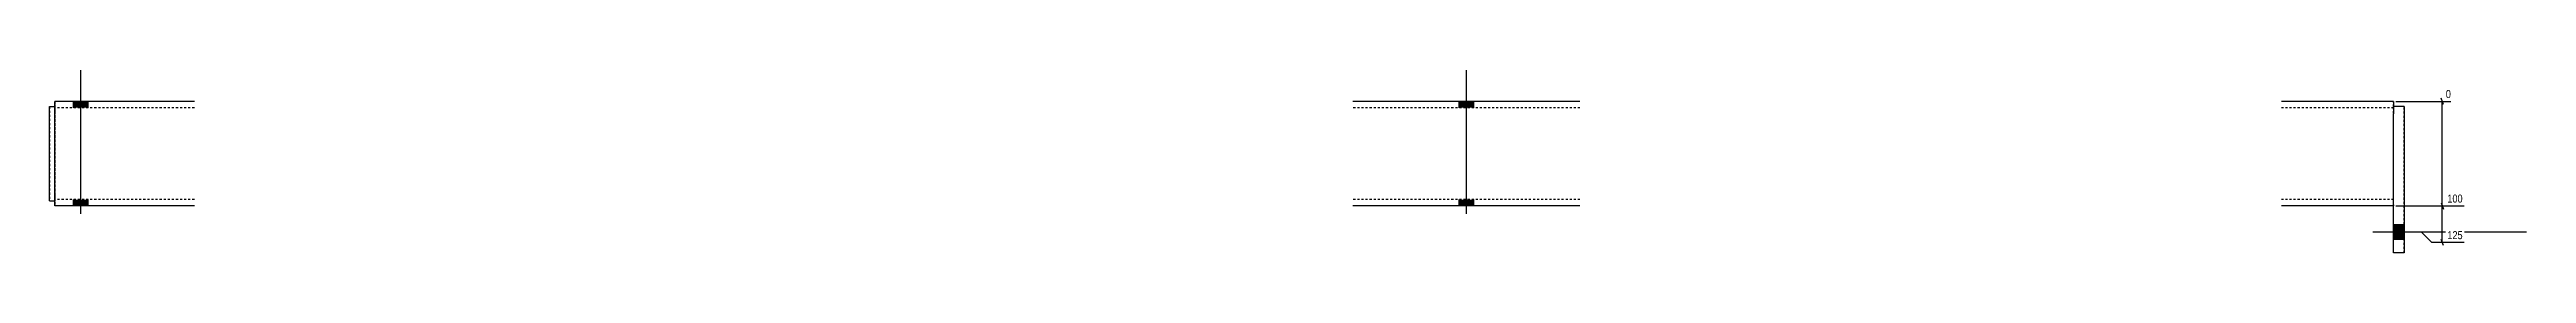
# Model space of a CAD drawing. Header units: millimetres. Extents: x 5 to 23236, y 2 to 815.
# Drawn here: x 8040 to 10417, y 5 to 180 of the extents above; entities that cross this region are included whole.
import ezdxf

# ---------------------------------------------------------------- set-up
doc = ezdxf.new("R2010")
doc.units = ezdxf.units.MM
doc.linetypes.add('DXK_LINE_DOT2', pattern=[3.9198, 1.9599, -1.9599])
doc.layers.add('MÅLSÆTNING', color=7, linetype='Continuous')
doc.layers.add('STÅL', color=7, linetype='Continuous')
doc.styles.add('Arial Narrow', font='ARIALN.TTF', dxfattribs={"height": 0.2})

msp = doc.modelspace()

# ---------------------------------------------------------------- hatches: boundary and pattern name
at = {"layer": 'STÅL', "linetype": 'Continuous'}
for points in [[(8062.8, 143.8), (8076.8, 143.8), (8076.8, 149.8), (8062.8, 149.8)], [(8062.8, 143.8), (8076.8, 143.8), (8076.8, 149.8), (8062.8, 149.8)], [(9406.8, 149.8), (9392.8, 149.8), (9392.8, 143.8), (9406.8, 143.8)], [(9406.8, 149.8), (9392.8, 149.8), (9392.8, 143.8), (9406.8, 143.8)], [(8062.8, 49.8), (8076.8, 49.8), (8076.8, 55.8), (8062.8, 55.8)], [(8062.8, 49.8), (8076.8, 49.8), (8076.8, 55.8), (8062.8, 55.8)], [(9406.8, 55.8), (9392.8, 55.8), (9392.8, 49.8), (9406.8, 49.8)], [(9406.8, 55.8), (9392.8, 55.8), (9392.8, 49.8), (9406.8, 49.8)], [(10299.8, 17.8), (10299.8, 31.8), (10289.8, 31.8), (10289.8, 17.8)], [(10299.8, 17.8), (10299.8, 31.8), (10289.8, 31.8), (10289.8, 17.8)]]:
    msp.add_hatch(color=96, dxfattribs=at).paths.add_polyline_path(points)

# ---------------------------------------------------------------- linework, layer by layer
at = {"layer": 'MÅLSÆTNING', "color": 7, "linetype": 'Continuous'}
for p, q in [((10291.8, 149.8), (10344.8, 149.8)), ((10337.7, 146.8), (10335.3, 152.8)), ((10336.5, 49.8), (10336.5, 149.8)), ((10291.8, 49.8), (10357.5, 49.8)), ((10291.8, 49.8), (10357.5, 49.8)), ((10335.3, 52.8), (10337.7, 46.8)), ((10335.3, 52.8), (10337.7, 46.8)), ((10336.5, 14.8), (10336.5, 49.8)), ((10316.5, 24.8), (10291.8, 24.8)), ((10326.5, 14.8), (10316.5, 24.8)), ((10357.5, 14.8), (10326.5, 14.8)), ((10337.7, 11.8), (10335.3, 17.8))]:
    msp.add_line(p, q, dxfattribs=at)
at = {"layer": 'STÅL', "color": 96, "linetype": 'Continuous'}
for p, q in [((8069.8, 42.3), (8069.8, 179.8)), ((8069.8, 42.3), (8069.8, 179.8)), ((9399.8, 42.3), (9399.8, 179.8)), ((9399.8, 42.3), (9399.8, 179.8)), ((8062.8, 143.8), (8062.8, 149.8)), ((8062.8, 143.8), (8062.8, 149.8)), ((8076.8, 143.8), (8076.8, 149.8)), ((8076.8, 143.8), (8076.8, 149.8)), ((9392.8, 143.8), (9392.8, 149.8)), ((9392.8, 143.8), (9392.8, 149.8)), ((9406.8, 143.8), (9406.8, 149.8)), ((9406.8, 143.8), (9406.8, 149.8)), ((8062.8, 49.8), (8062.8, 55.8)), ((8062.8, 49.8), (8062.8, 55.8)), ((8076.8, 49.8), (8076.8, 55.8)), ((8076.8, 49.8), (8076.8, 55.8)), ((9392.8, 49.8), (9392.8, 55.8)), ((9392.8, 49.8), (9392.8, 55.8)), ((9406.8, 49.8), (9406.8, 55.8)), ((9406.8, 49.8), (9406.8, 55.8)), ((10417.3, 24.8), (10269.8, 24.8)), ((10417.3, 24.8), (10269.8, 24.8)), ((10299.8, 31.8), (10289.8, 31.8)), ((10299.8, 31.8), (10289.8, 31.8)), ((10299.8, 17.8), (10289.8, 17.8)), ((10299.8, 17.8), (10289.8, 17.8))]:
    msp.add_line(p, q, dxfattribs=at)
at = {"layer": 'STÅL', "color": 2, "linetype": 'Continuous'}
for p, q in [((8039.8, 54.8), (8039.8, 144.8)), ((8039.8, 144.8), (8044.8, 144.8)), ((8178.8, 149.8), (8044.8, 149.8)), ((8044.8, 148.9), (8044.8, 149.8)), ((8044.8, 146.3), (8044.8, 148.9)), ((8044.8, 142.4), (8044.8, 146.3)), ((9508.8, 149.8), (9290.8, 149.8)), ((10289.8, 149.8), (10182.3, 149.8)), ((10289.8, 149.8), (10289.8, 148.9)), ((10289.8, 148.9), (10289.8, 146.3)), ((10289.8, 146.3), (10289.8, 142.4)), ((10299.8, 144.8), (10289.8, 144.8)), ((10299.8, 144.8), (10299.8, 4.8)), ((8044.8, 137.8), (8044.8, 142.4)), ((8044.8, 61.8), (8044.8, 137.8)), ((10289.8, 142.4), (10289.8, 137.8)), ((10289.8, 61.8), (10289.8, 137.8)), ((8039.8, 54.8), (8044.8, 54.8)), ((8044.8, 57.2), (8044.8, 61.8)), ((8044.8, 53.3), (8044.8, 57.2)), ((8044.8, 50.7), (8044.8, 53.3)), ((8044.8, 49.8), (8044.8, 50.7)), ((8178.8, 49.8), (8044.8, 49.8)), ((9508.8, 49.8), (9290.8, 49.8)), ((10289.8, 49.8), (10182.3, 49.8)), ((10289.8, 52.3), (10289.8, 61.8)), ((10289.8, 4.8), (10289.8, 52.3)), ((10299.8, 4.8), (10289.8, 4.8))]:
    msp.add_line(p, q, dxfattribs=at)
at = {"layer": 'STÅL', "color": 7, "linetype": 'DXK_LINE_DOT2'}
for p, q in [((8039.8, 144.8), (8039.8, 144.8)), ((8039.8, 144.8), (8039.8, 54.8)), ((8044.8, 149.8), (8044.8, 149.8)), ((8044.8, 149.8), (8044.8, 148.9)), ((8044.8, 148.9), (8044.8, 146.3)), ((8044.8, 146.3), (8044.8, 142.4)), ((8044.8, 144.8), (8044.8, 54.8)), ((8044.8, 144.8), (8044.8, 144.8)), ((8044.8, 54.8), (8044.8, 144.8)), ((8044.8, 143.8), (8044.8, 143.8)), ((8178.8, 143.8), (8044.8, 143.8)), ((8044.8, 143.3), (8044.8, 143.8)), ((8044.8, 143.8), (8044.8, 143.3)), ((8044.8, 142.4), (8044.8, 143.3)), ((8044.8, 143.3), (8044.8, 142)), ((9508.8, 143.8), (9290.8, 143.8)), ((10289.8, 143.8), (10182.3, 143.8)), ((10289.8, 144.8), (10289.8, 149.8)), ((10289.8, 52.3), (10289.8, 144.8)), ((10299.8, 4.8), (10299.8, 144.8)), ((8044.8, 140.1), (8044.8, 142.4)), ((8044.8, 142.4), (8044.8, 137.8)), ((8044.8, 142), (8044.8, 140.1)), ((8044.8, 140.1), (8044.8, 61.8)), ((8044.8, 140.1), (8044.8, 61.8)), ((8044.8, 61.8), (8044.8, 137.8)), ((8039.8, 54.8), (8039.8, 54.8)), ((8044.8, 61.8), (8044.8, 59.5)), ((8044.8, 59.5), (8044.8, 61.8)), ((8044.8, 61.8), (8044.8, 56.3)), ((8044.8, 59.5), (8044.8, 57.6)), ((8044.8, 57.6), (8044.8, 59.5)), ((8044.8, 57.6), (8044.8, 56.3)), ((8044.8, 57.2), (8044.8, 57.6)), ((8044.8, 56.3), (8044.8, 57.2)), ((8044.8, 56.3), (8044.8, 55.8)), ((8044.8, 55.8), (8044.8, 56.3)), ((8044.8, 56.3), (8044.8, 53.3)), ((8044.8, 55.8), (8044.8, 55.8)), ((8178.8, 55.8), (8044.8, 55.8)), ((8044.8, 54.8), (8044.8, 54.8)), ((8044.8, 53.3), (8044.8, 50.7)), ((8044.8, 50.7), (8044.8, 49.8)), ((8044.8, 49.8), (8044.8, 49.8)), ((9508.8, 55.8), (9290.8, 55.8)), ((10289.8, 55.8), (10182.3, 55.8)), ((10289.8, 50.7), (10289.8, 52.3)), ((10289.8, 50.7), (10289.8, 49.8))]:
    msp.add_line(p, q, dxfattribs=at)

# ---------------------------------------------------------------- next in the draw order: wipeouts: each hides what was drawn before it
at = {"color": 0, "linetype": 'Continuous'}
for points in [[(10346.4, 151.4), (10346.4, 162.6), (10338.3, 162.6), (10338.3, 151.4)], [(10357.6, 51.4), (10357.6, 62.6), (10339.8, 62.6), (10339.8, 51.4)], [(10357.6, 16.4), (10357.6, 27.6), (10339.8, 27.6), (10339.8, 16.4)]]:
    msp.add_wipeout(points, dxfattribs=at).dxf.layer = 'MÅLSÆTNING'

# ---------------------------------------------------------------- next in the draw order: texts
at = {"layer": 'MÅLSÆTNING', "color": 3, "linetype": 'Continuous', "style": 'Arial Narrow'}
for s, p in [('0', (10339.9, 153)), ('100', (10341.4, 53)), ('125', (10341.4, 18))]:
    msp.add_text(s, height=7.64, dxfattribs=at).set_placement(p)

doc.saveas('drawing.dxf')
